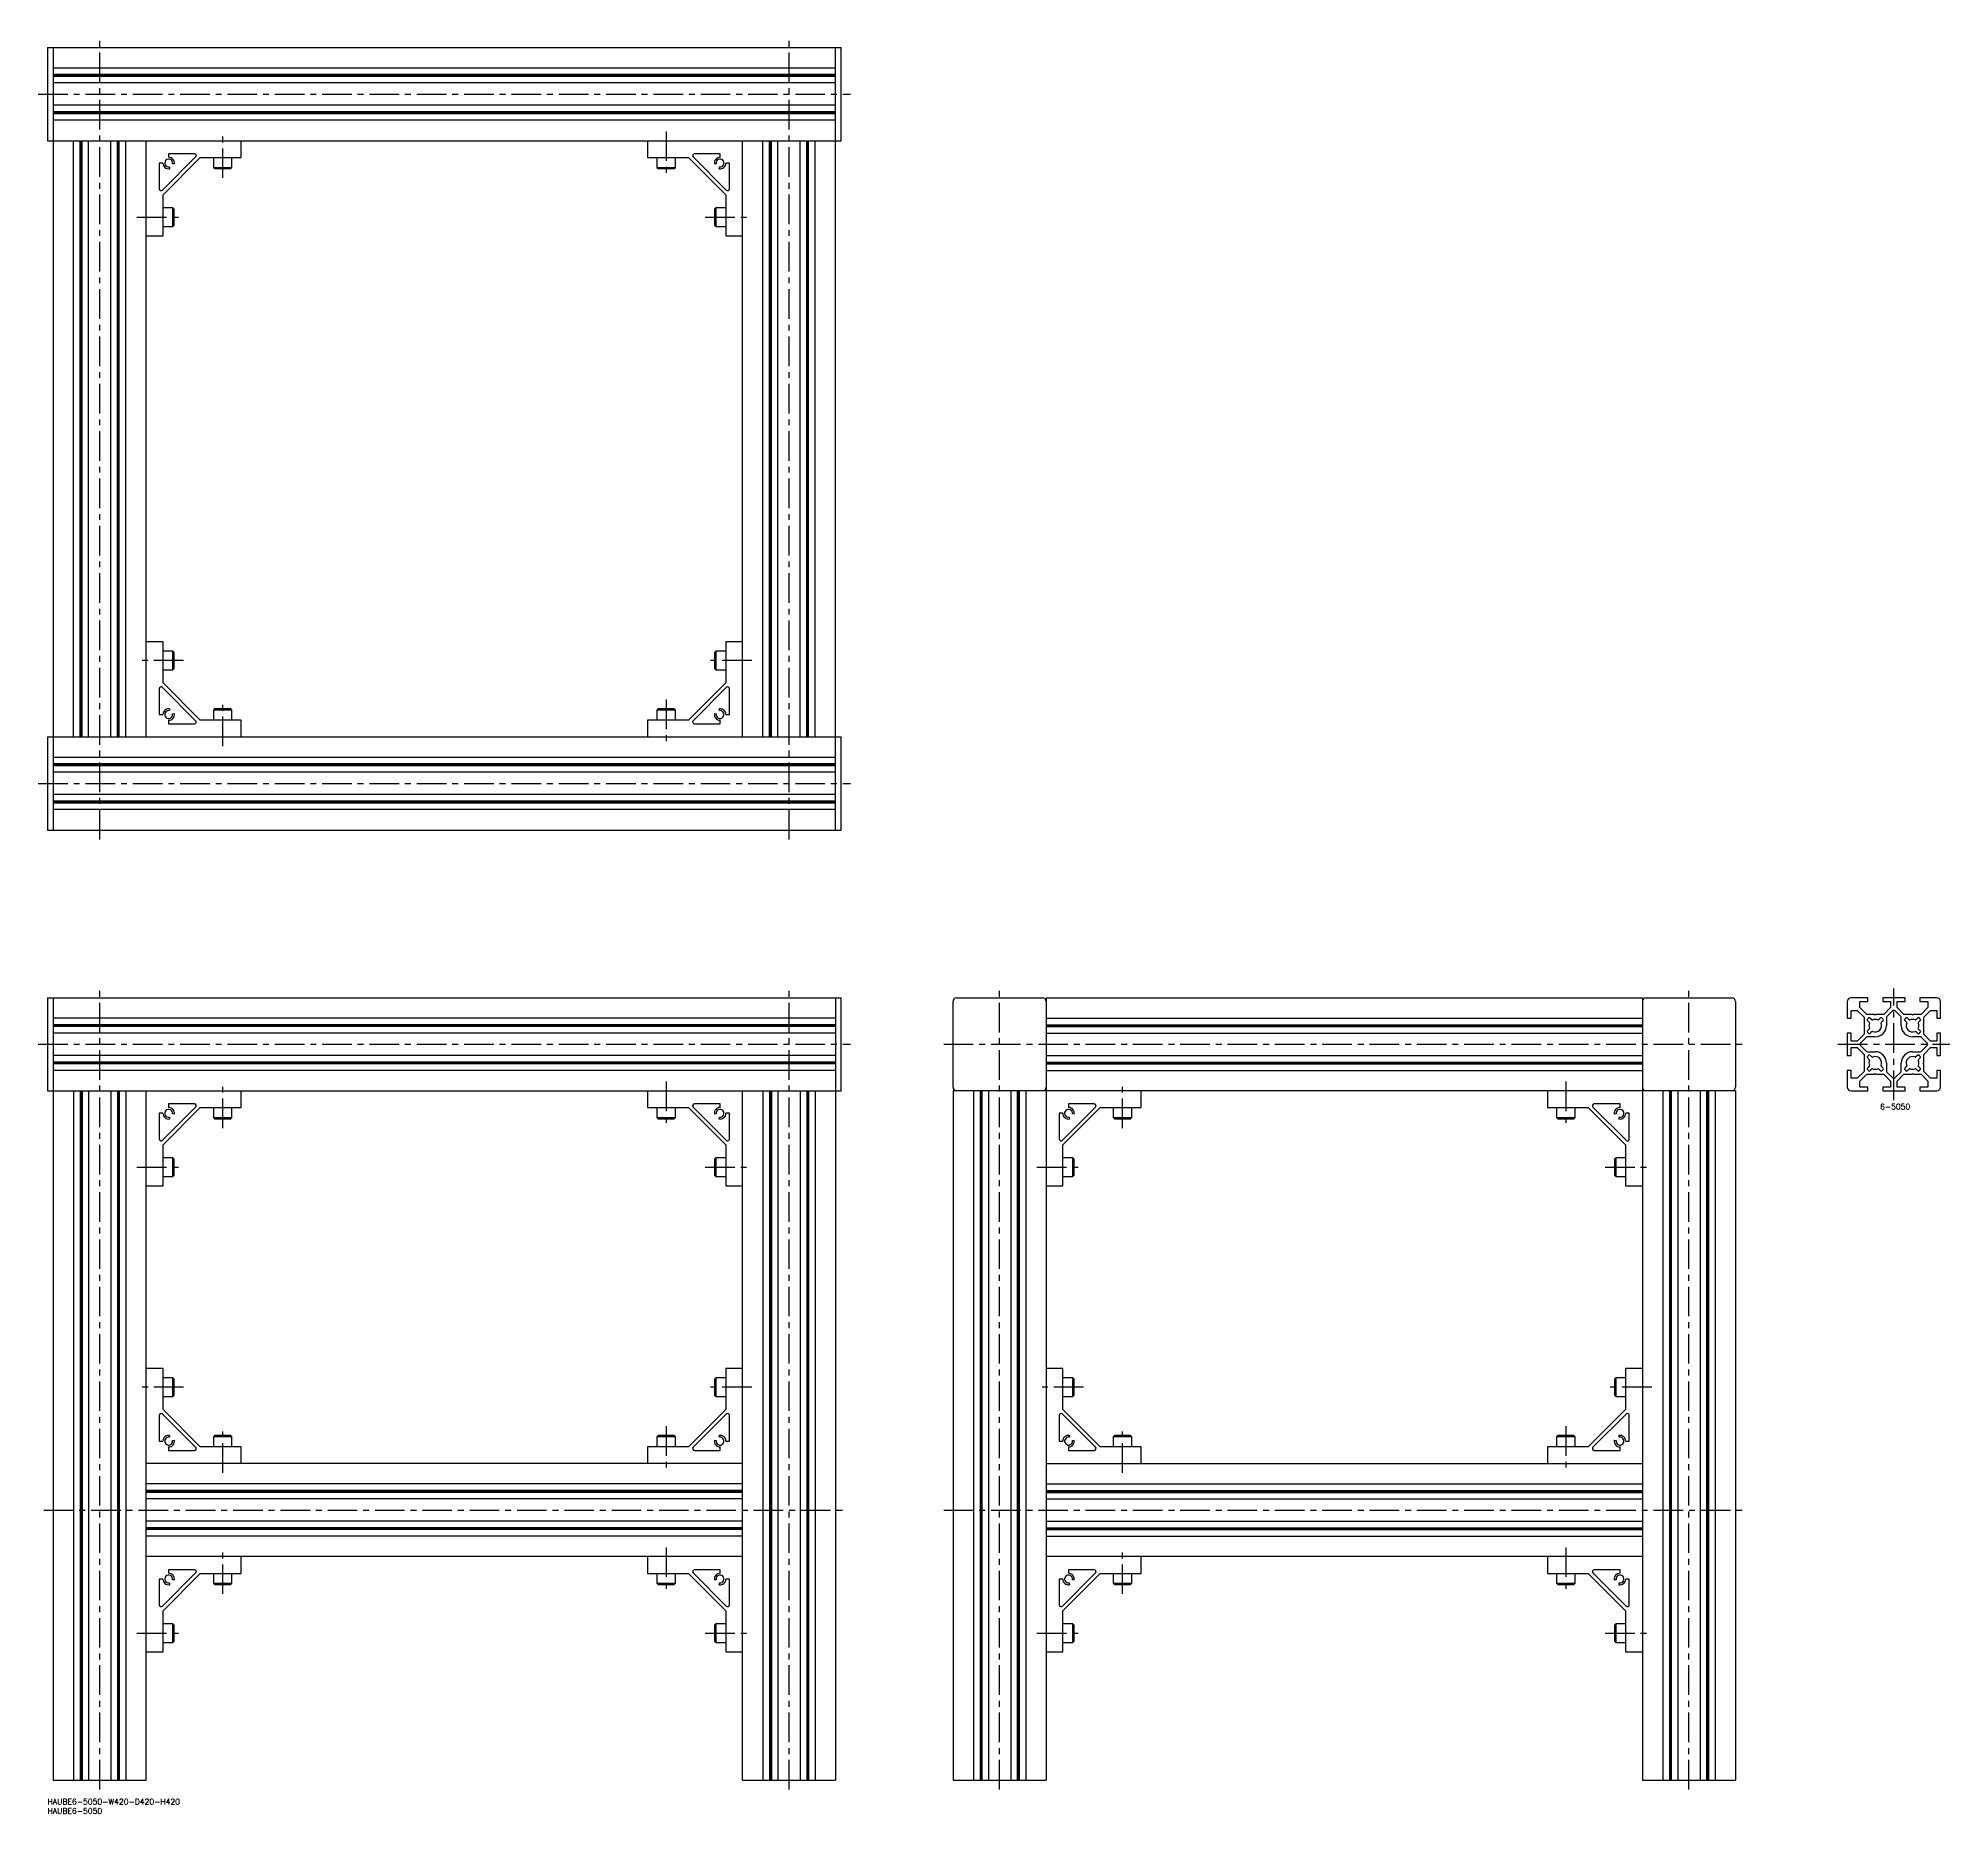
# Model space of a CAD drawing. Extents: x -5 to 1021, y -8 to 945.
import ezdxf

# ---------------------------------------------------------------- set-up
doc = ezdxf.new("R2010")
doc.units = 0
doc.header["$LTSCALE"] = 0.5
doc.linetypes.add('CENTER', pattern=[50.8, 31.75, -6.35, 6.35, -6.35])
for name, color, linetype in [('MSM_CENTER', 1, 'CENTER'), ('MSM_CONTINUOUS', 7, 'CONTINUOUS'), ('MSM_PART_NUMBER', 7, 'CONTINUOUS')]:
    doc.layers.add(name, color=color, linetype=linetype)
doc.styles.get("Standard").update_dxf_attribs({"font": 'txt.shx', "height": 3, "bigfont": 'bigfont.shx'})

# ---------------------------------------------------------------- blocks, each defined once
blk = doc.blocks.new('*U8')
at = {"layer": 'MSM_PART_NUMBER'}
blk.add_text('HAUBE6-5050-W420-D420-H420', height=3, dxfattribs=at).set_placement((0, -3))
blk = doc.blocks.new('*U9')
at = {"layer": 'MSM_PART_NUMBER'}
blk.add_text('HAUBE6-5050', height=3, dxfattribs=at).set_placement((0, -8))
blk = doc.blocks.new('*U10')
at = {"layer": 'MSM_PART_NUMBER'}
blk.add_text('6-5050', height=3, dxfattribs=at).set_placement((983.6, 370))

msp = doc.modelspace()

# ---------------------------------------------------------------- linework, layer by layer
at = {"layer": 'MSM_CENTER'}
for p, q in [((28, 515), (28, 945)), ((398, 515), (398, 945)), ((-5, 915), (431, 915)), ((94, 870), (94, 895)), ((332, 895), (332, 870)), ((48, 849), (73, 849)), ((353, 849), (378, 849)), ((73, 611), (48, 611)), ((378, 611), (353, 611)), ((94, 565), (94, 590)), ((332, 590), (332, 565)), ((-5, 545), (431, 545)), ((28, 5), (28, 435)), ((398, 5), (398, 435)), ((511, 5), (511, 435)), ((881, 5), (881, 435)), ((991, 375), (991, 435)), ((-5, 405), (431, 405)), ((481, 405), (911, 405)), ((961, 405), (1021, 405)), ((94, 360), (94, 385)), ((332, 385), (332, 360)), ((577, 360), (577, 385)), ((815, 385), (815, 360)), ((48, 339), (73, 339)), ((353, 339), (378, 339)), ((531, 339), (556, 339)), ((836, 339), (861, 339)), ((73, 221), (48, 221)), ((378, 221), (353, 221)), ((556, 221), (531, 221)), ((861, 221), (836, 221)), ((94, 175), (94, 200)), ((332, 200), (332, 175)), ((577, 175), (577, 200)), ((815, 200), (815, 175)), ((-2, 155), (428, 155)), ((481, 155), (911, 155)), ((94, 110), (94, 135)), ((332, 135), (332, 110)), ((577, 110), (577, 135)), ((815, 135), (815, 110)), ((48, 89), (73, 89)), ((353, 89), (378, 89)), ((531, 89), (556, 89)), ((836, 89), (861, 89))]:
    msp.add_line(p, q, dxfattribs=at)
at = {"layer": 'MSM_CONTINUOUS'}
for p, q in [((0, 940), (0, 890)), ((0, 940), (426, 940)), ((3, 940), (3, 520)), ((423, 520), (423, 940)), ((426, 890), (426, 940)), ((423, 929), (3, 929)), ((423, 925.5), (3, 925.5)), ((423, 925), (3, 925)), ((423, 924.5), (3, 924.5)), ((423, 921), (3, 921)), ((423, 909), (3, 909)), ((423, 905.5), (3, 905.5)), ((423, 905), (3, 905)), ((423, 904.5), (3, 904.5)), ((423, 901), (3, 901)), ((0, 890), (426, 890)), ((14, 570), (14, 890)), ((17.5, 570), (17.5, 890)), ((18, 570), (18, 890)), ((18.5, 570), (18.5, 890)), ((22, 570), (22, 890)), ((34, 570), (34, 890)), ((37.5, 570), (37.5, 890)), ((38, 570), (38, 890)), ((38.5, 570), (38.5, 890)), ((42, 570), (42, 890)), ((53, 570), (53, 890)), ((65, 883), (65, 881.1)), ((78.8, 883), (65, 883)), ((104, 881), (104, 890)), ((322, 890), (322, 881)), ((361, 883), (347.2, 883)), ((361, 881.1), (361, 883)), ((373, 570), (373, 890)), ((384, 570), (384, 890)), ((387.5, 570), (387.5, 890)), ((388, 570), (388, 890)), ((388.5, 570), (388.5, 890)), ((392, 570), (392, 890)), ((404, 570), (404, 890)), ((407.5, 570), (407.5, 890)), ((408, 570), (408, 890)), ((408.5, 570), (408.5, 890)), ((412, 570), (412, 890)), ((60, 878), (60, 864.2)), ((61.9, 878), (60, 878)), ((61.7, 863.5), (79.5, 881.3)), ((62, 861), (82, 881)), ((65.4, 875.9), (65.5, 874.9)), ((68.1, 877.5), (67.1, 877.6)), ((82, 881), (104, 881)), ((89, 881), (89, 875.7)), ((89, 875.7), (89.7, 875)), ((89, 875.7), (99, 875.7)), ((89.7, 875), (98.3, 875)), ((98.3, 875), (99, 875.7)), ((99, 875.7), (99, 881)), ((322, 881), (344, 881)), ((327, 881), (327, 875.7)), ((327, 875.7), (327.7, 875)), ((327, 875.7), (337, 875.7)), ((327.7, 875), (336.3, 875)), ((336.3, 875), (337, 875.7)), ((337, 875.7), (337, 881)), ((344, 881), (364, 861)), ((346.5, 881.3), (364.3, 863.5)), ((358.9, 877.6), (357.9, 877.5)), ((360.5, 874.9), (360.6, 875.9)), ((366, 878), (364.1, 878)), ((366, 864.2), (366, 878)), ((62, 839), (62, 861)), ((67.3, 854), (62, 854)), ((68, 853.3), (67.3, 854)), ((67.3, 844), (67.3, 854)), ((68, 844.7), (68, 853.3)), ((358.7, 854), (358, 853.3)), ((358, 853.3), (358, 844.7)), ((364, 854), (358.7, 854)), ((358.7, 854), (358.7, 844)), ((364, 861), (364, 839)), ((62, 844), (67.3, 844)), ((67.3, 844), (68, 844.7)), ((358, 844.7), (358.7, 844)), ((358.7, 844), (364, 844)), ((53, 839), (62, 839)), ((364, 839), (373, 839)), ((62, 621), (53, 621)), ((62, 599), (62, 621)), ((67.3, 616), (62, 616)), ((68, 615.3), (67.3, 616)), ((67.3, 606), (67.3, 616)), ((358.7, 616), (358, 615.3)), ((364, 616), (358.7, 616)), ((358.7, 616), (358.7, 606)), ((373, 621), (364, 621)), ((364, 621), (364, 599)), ((62, 606), (67.3, 606)), ((67.3, 606), (68, 606.7)), ((68, 606.7), (68, 615.3)), ((358, 615.3), (358, 606.7)), ((358, 606.7), (358.7, 606)), ((358.7, 606), (364, 606)), ((60, 595.8), (60, 582)), ((79.5, 578.7), (61.7, 596.5)), ((82, 579), (62, 599)), ((364, 599), (344, 579)), ((364.3, 596.5), (346.5, 578.7)), ((366, 582), (366, 595.8)), ((65.5, 585.1), (65.4, 584.1)), ((89.7, 585), (89, 584.3)), ((98.3, 585), (89.7, 585)), ((99, 584.3), (98.3, 585)), ((327.7, 585), (327, 584.3)), ((336.3, 585), (327.7, 585)), ((337, 584.3), (336.3, 585)), ((360.6, 584.1), (360.5, 585.1)), ((60, 582), (61.9, 582)), ((65, 578.9), (65, 577)), ((65, 577), (78.8, 577)), ((67.1, 582.4), (68.1, 582.5)), ((104, 579), (82, 579)), ((89, 584.3), (89, 579)), ((99, 584.3), (89, 584.3)), ((99, 579), (99, 584.3)), ((104, 570), (104, 579)), ((344, 579), (322, 579)), ((322, 579), (322, 570)), ((327, 584.3), (327, 579)), ((337, 584.3), (327, 584.3)), ((337, 579), (337, 584.3)), ((347.2, 577), (361, 577)), ((357.9, 582.5), (358.9, 582.4)), ((361, 577), (361, 578.9)), ((364.1, 582), (366, 582)), ((0, 570), (426, 570)), ((0, 570), (0, 520)), ((426, 520), (426, 570)), ((423, 559), (3, 559)), ((423, 555.5), (3, 555.5)), ((423, 555), (3, 555)), ((423, 554.5), (3, 554.5)), ((423, 551), (3, 551)), ((423, 539), (3, 539)), ((423, 535.5), (3, 535.5)), ((423, 535), (3, 535)), ((423, 534.5), (3, 534.5)), ((423, 531), (3, 531)), ((0, 520), (426, 520)), ((0, 430), (426, 430)), ((0, 430), (0, 380)), ((3, 430), (3, 10)), ((423, 430), (423, 10)), ((426, 380), (426, 430)), ((486, 382), (486, 428)), ((488, 430), (534, 430)), ((536, 430), (536, 10)), ((536, 430), (856, 430)), ((856, 430), (856, 10)), ((858, 430), (904, 430)), ((906, 428), (906, 382)), ((966, 428), (966, 419)), ((977, 430), (968, 430)), ((968, 419), (968, 423.2)), ((968, 423.2), (971.3, 423.2)), ((971.3, 423.2), (975, 419.6)), ((972.8, 424.7), (972.8, 428)), ((972.8, 428), (977, 428)), ((976.4, 421), (972.8, 424.7)), ((980.5, 421), (976.4, 421)), ((977, 428), (977, 430)), ((981, 420.7), (980.5, 421)), ((981.5, 421), (981, 420.7)), ((985.6, 421), (981.5, 421)), ((997, 430), (985, 430)), ((985, 430), (985, 428)), ((985, 428), (989.2, 428)), ((989.2, 424.7), (985.6, 421)), ((990.3, 422.9), (987.3, 419.9)), ((989.2, 428), (989.2, 424.7)), ((994.7, 419.9), (991.7, 422.9)), ((992.8, 424.7), (992.8, 428)), ((992.8, 428), (997, 428)), ((996.4, 421), (992.8, 424.7)), ((1000.5, 421), (996.4, 421)), ((997, 428), (997, 430)), ((1001, 420.7), (1000.5, 421)), ((1001.5, 421), (1001, 420.7)), ((1005.6, 421), (1001.5, 421)), ((1014, 430), (1005, 430)), ((1005, 430), (1005, 428)), ((1005, 428), (1009.2, 428)), ((1009.2, 424.7), (1005.6, 421)), ((1007, 419.6), (1010.7, 423.2)), ((1009.2, 428), (1009.2, 424.7)), ((1010.7, 423.2), (1014, 423.2)), ((1014, 423.2), (1014, 419)), ((1016, 419), (1016, 428)), ((423, 419), (3, 419)), ((423, 415.5), (3, 415.5)), ((423, 415), (3, 415)), ((423, 414.5), (3, 414.5)), ((423, 411), (3, 411)), ((536, 419), (856, 419)), ((536, 415.5), (856, 415.5)), ((536, 415), (856, 415)), ((536, 414.5), (856, 414.5)), ((536, 411), (856, 411)), ((966, 419), (968, 419)), ((968, 411), (966, 411)), ((966, 411), (966, 399)), ((968, 406.7), (968, 411)), ((975, 410.4), (971.3, 406.7)), ((975, 419.6), (975, 415.5)), ((975, 415.5), (975.3, 415)), ((975.3, 415), (975, 414.5)), ((975, 414.5), (975, 410.4)), ((977.5, 419.2), (976.8, 418.5)), ((976.8, 417.8), (977.8, 416.8)), ((977.8, 413.2), (976.8, 412.2)), ((976.8, 411.5), (977.5, 410.8)), ((979.2, 418.2), (978.2, 419.2)), ((978.2, 410.8), (979.2, 411.8)), ((983.8, 419.2), (982.8, 418.2)), ((984.2, 416.8), (985.2, 417.8)), ((985.2, 418.5), (984.5, 419.2)), ((987, 419.2), (987, 415)), ((995, 415), (995, 419.2)), ((997.5, 419.2), (996.8, 418.5)), ((996.8, 417.8), (997.8, 416.8)), ((999.2, 418.2), (998.2, 419.2)), ((1003.8, 419.2), (1002.8, 418.2)), ((1002.8, 411.8), (1003.8, 410.8)), ((1004.2, 416.8), (1005.2, 417.8)), ((1005.2, 412.2), (1004.2, 413.2)), ((1005.2, 418.5), (1004.5, 419.2)), ((1004.5, 410.8), (1005.2, 411.5)), ((1006.7, 415), (1007, 415.5)), ((1007, 414.5), (1006.7, 415)), ((1007, 415.5), (1007, 419.6)), ((1007, 410.4), (1007, 414.5)), ((1010.7, 406.7), (1007, 410.4)), ((1014, 419), (1016, 419)), ((1016, 411), (1014, 411)), ((1014, 411), (1014, 406.7)), ((1016, 399), (1016, 411)), ((971.3, 406.7), (968, 406.7)), ((968, 399), (968, 403.2)), ((968, 403.2), (971.3, 403.2)), ((971.3, 403.2), (975, 399.6)), ((976.1, 408.7), (973.1, 405.7)), ((973.1, 404.3), (976.1, 401.3)), ((981, 409), (976.8, 409)), ((976.8, 401), (981, 401)), ((1005.2, 409), (1001, 409)), ((1001, 401), (1005.2, 401)), ((1008.9, 405.7), (1005.9, 408.7)), ((1005.9, 401.3), (1008.9, 404.3)), ((1007, 399.6), (1010.7, 403.2)), ((1014, 406.7), (1010.7, 406.7)), ((1010.7, 403.2), (1014, 403.2)), ((1014, 403.2), (1014, 399)), ((423, 399), (3, 399)), ((423, 395.5), (3, 395.5)), ((423, 395), (3, 395)), ((423, 394.5), (3, 394.5)), ((423, 391), (3, 391)), ((536, 399), (856, 399)), ((536, 395.5), (856, 395.5)), ((536, 395), (856, 395)), ((536, 394.5), (856, 394.5)), ((536, 391), (856, 391)), ((966, 399), (968, 399)), ((968, 391), (966, 391)), ((966, 391), (966, 382)), ((968, 386.8), (968, 391)), ((975, 390.4), (971.3, 386.8)), ((975, 399.6), (975, 395.5)), ((975, 395.5), (975.3, 395)), ((975.3, 395), (975, 394.5)), ((975, 394.5), (975, 390.4)), ((977.5, 399.2), (976.8, 398.5)), ((976.8, 397.8), (977.8, 396.8)), ((977.8, 393.2), (976.8, 392.2)), ((976.8, 391.5), (977.5, 390.8)), ((979.2, 398.2), (978.2, 399.2)), ((978.2, 390.8), (979.2, 391.8)), ((982.8, 391.8), (983.8, 390.8)), ((985.2, 392.2), (984.2, 393.2)), ((984.5, 390.8), (985.2, 391.5)), ((987, 395), (987, 390.8)), ((987.3, 390.1), (990.3, 387.1)), ((991.7, 387.1), (994.7, 390.1)), ((995, 390.8), (995, 395)), ((997.8, 393.2), (996.8, 392.2)), ((996.8, 391.5), (997.5, 390.8)), ((998.2, 390.8), (999.2, 391.8)), ((1003.8, 399.2), (1002.8, 398.2)), ((1002.8, 391.8), (1003.8, 390.8)), ((1004.2, 396.8), (1005.2, 397.8)), ((1005.2, 392.2), (1004.2, 393.2)), ((1005.2, 398.5), (1004.5, 399.2)), ((1004.5, 390.8), (1005.2, 391.5)), ((1006.7, 395), (1007, 395.5)), ((1007, 394.5), (1006.7, 395)), ((1007, 395.5), (1007, 399.6)), ((1007, 390.4), (1007, 394.5)), ((1010.7, 386.8), (1007, 390.4)), ((1014, 399), (1016, 399)), ((1014, 391), (1014, 386.8)), ((1016, 391), (1014, 391)), ((1016, 382), (1016, 391)), ((0, 380), (426, 380)), ((14, 380), (14, 10)), ((17.5, 380), (17.5, 10)), ((18, 380), (18, 10)), ((18.5, 380), (18.5, 10)), ((22, 380), (22, 10)), ((34, 380), (34, 10)), ((37.5, 380), (37.5, 10)), ((38, 380), (38, 10)), ((38.5, 380), (38.5, 10)), ((42, 380), (42, 10)), ((53, 10), (53, 380)), ((104, 371), (104, 380)), ((322, 380), (322, 371)), ((373, 10), (373, 380)), ((384, 380), (384, 10)), ((387.5, 380), (387.5, 10)), ((388, 380), (388, 10)), ((388.5, 380), (388.5, 10)), ((392, 380), (392, 10)), ((404, 380), (404, 10)), ((407.5, 380), (407.5, 10)), ((408, 380), (408, 10)), ((408.5, 380), (408.5, 10)), ((412, 380), (412, 10)), ((906, 380), (486, 380)), ((486, 380), (486, 10)), ((497, 380), (497, 10)), ((500.5, 380), (500.5, 10)), ((501, 380), (501, 10)), ((501.5, 380), (501.5, 10)), ((505, 380), (505, 10)), ((517, 380), (517, 10)), ((520.5, 380), (520.5, 10)), ((521, 380), (521, 10)), ((521.5, 380), (521.5, 10)), ((525, 380), (525, 10)), ((587, 371), (587, 380)), ((805, 380), (805, 371)), ((867, 380), (867, 10)), ((870.5, 380), (870.5, 10)), ((871, 380), (871, 10)), ((871.5, 380), (871.5, 10)), ((875, 380), (875, 10)), ((887, 380), (887, 10)), ((890.5, 380), (890.5, 10)), ((891, 380), (891, 10)), ((891.5, 380), (891.5, 10)), ((895, 380), (895, 10)), ((906, 380), (906, 10)), ((971.3, 386.8), (968, 386.8)), ((968, 380), (977, 380)), ((972.8, 385.3), (976.4, 389)), ((972.8, 382), (972.8, 385.3)), ((977, 382), (972.8, 382)), ((976.4, 389), (980.5, 389)), ((977, 380), (977, 382)), ((980.5, 389), (981, 389.3)), ((981, 389.3), (981.5, 389)), ((981.5, 389), (985.6, 389)), ((989.2, 382), (985, 382)), ((985, 382), (985, 380)), ((985, 380), (997, 380)), ((985.6, 389), (989.2, 385.3)), ((989.2, 385.3), (989.2, 382)), ((992.8, 385.3), (996.4, 389)), ((992.8, 382), (992.8, 385.3)), ((997, 382), (992.8, 382)), ((996.4, 389), (1000.5, 389)), ((997, 380), (997, 382)), ((1000.5, 389), (1001, 389.3)), ((1001, 389.3), (1001.5, 389)), ((1001.5, 389), (1005.6, 389)), ((1009.2, 382), (1005, 382)), ((1005, 382), (1005, 380)), ((1005, 380), (1014, 380)), ((1005.6, 389), (1009.2, 385.3)), ((1009.2, 385.3), (1009.2, 382)), ((1014, 386.8), (1010.7, 386.8)), ((61.7, 353.5), (79.5, 371.3)), ((62, 351), (82, 371)), ((65, 373), (65, 371.1)), ((78.8, 373), (65, 373)), ((82, 371), (104, 371)), ((89, 371), (89, 365.7)), ((99, 365.7), (99, 371)), ((322, 371), (344, 371)), ((327, 371), (327, 365.7)), ((337, 365.7), (337, 371)), ((344, 371), (364, 351)), ((346.5, 371.3), (364.3, 353.5)), ((361, 373), (347.2, 373)), ((361, 371.1), (361, 373)), ((544.7, 353.5), (562.5, 371.3)), ((545, 351), (565, 371)), ((548, 373), (548, 371.1)), ((561.8, 373), (548, 373)), ((565, 371), (587, 371)), ((572, 371), (572, 365.7)), ((582, 365.7), (582, 371)), ((805, 371), (827, 371)), ((810, 371), (810, 365.7)), ((820, 365.7), (820, 371)), ((827, 371), (847, 351)), ((829.5, 371.3), (847.3, 353.5)), ((844, 373), (830.2, 373)), ((844, 371.1), (844, 373)), ((60, 368), (60, 354.2)), ((61.9, 368), (60, 368)), ((65.4, 365.9), (65.5, 364.9)), ((68.1, 367.5), (67.1, 367.6)), ((89, 365.7), (89.7, 365)), ((89, 365.7), (99, 365.7)), ((89.7, 365), (98.3, 365)), ((98.3, 365), (99, 365.7)), ((327, 365.7), (327.7, 365)), ((327, 365.7), (337, 365.7)), ((327.7, 365), (336.3, 365)), ((336.3, 365), (337, 365.7)), ((358.9, 367.6), (357.9, 367.5)), ((360.5, 364.9), (360.6, 365.9)), ((366, 368), (364.1, 368)), ((366, 354.2), (366, 368)), ((543, 368), (543, 354.2)), ((544.9, 368), (543, 368)), ((548.4, 365.9), (548.5, 364.9)), ((551.1, 367.5), (550.1, 367.6)), ((572, 365.7), (572.7, 365)), ((572, 365.7), (582, 365.7)), ((572.7, 365), (581.3, 365)), ((581.3, 365), (582, 365.7)), ((810, 365.7), (810.7, 365)), ((810, 365.7), (820, 365.7)), ((810.7, 365), (819.3, 365)), ((819.3, 365), (820, 365.7)), ((841.9, 367.6), (840.9, 367.5)), ((843.5, 364.9), (843.6, 365.9)), ((849, 368), (847.1, 368)), ((849, 354.2), (849, 368)), ((62, 329), (62, 351)), ((364, 351), (364, 329)), ((545, 329), (545, 351)), ((847, 351), (847, 329)), ((67.3, 344), (62, 344)), ((68, 343.3), (67.3, 344)), ((67.3, 334), (67.3, 344)), ((68, 334.7), (68, 343.3)), ((358.7, 344), (358, 343.3)), ((358, 343.3), (358, 334.7)), ((364, 344), (358.7, 344)), ((358.7, 344), (358.7, 334)), ((550.3, 344), (545, 344)), ((551, 343.3), (550.3, 344)), ((550.3, 334), (550.3, 344)), ((551, 334.7), (551, 343.3)), ((841.7, 344), (841, 343.3)), ((841, 343.3), (841, 334.7)), ((847, 344), (841.7, 344)), ((841.7, 344), (841.7, 334)), ((53, 329), (62, 329)), ((62, 334), (67.3, 334)), ((67.3, 334), (68, 334.7)), ((358, 334.7), (358.7, 334)), ((358.7, 334), (364, 334)), ((364, 329), (373, 329)), ((536, 329), (545, 329)), ((545, 334), (550.3, 334)), ((550.3, 334), (551, 334.7)), ((841, 334.7), (841.7, 334)), ((841.7, 334), (847, 334)), ((847, 329), (856, 329)), ((62, 231), (53, 231)), ((62, 209), (62, 231)), ((67.3, 226), (62, 226)), ((68, 225.3), (67.3, 226)), ((67.3, 216), (67.3, 226)), ((358.7, 226), (358, 225.3)), ((364, 226), (358.7, 226)), ((358.7, 226), (358.7, 216)), ((373, 231), (364, 231)), ((364, 231), (364, 209)), ((545, 231), (536, 231)), ((545, 209), (545, 231)), ((550.3, 226), (545, 226)), ((551, 225.3), (550.3, 226)), ((550.3, 216), (550.3, 226)), ((841.7, 226), (841, 225.3)), ((847, 226), (841.7, 226)), ((841.7, 226), (841.7, 216)), ((856, 231), (847, 231)), ((847, 231), (847, 209)), ((62, 216), (67.3, 216)), ((67.3, 216), (68, 216.7)), ((68, 216.7), (68, 225.3)), ((358, 225.3), (358, 216.7)), ((358, 216.7), (358.7, 216)), ((358.7, 216), (364, 216)), ((545, 216), (550.3, 216)), ((550.3, 216), (551, 216.7)), ((551, 216.7), (551, 225.3)), ((841, 225.3), (841, 216.7)), ((841, 216.7), (841.7, 216)), ((841.7, 216), (847, 216)), ((60, 205.8), (60, 192)), ((79.5, 188.7), (61.7, 206.5)), ((82, 189), (62, 209)), ((364, 209), (344, 189)), ((364.3, 206.5), (346.5, 188.7)), ((366, 192), (366, 205.8)), ((543, 205.8), (543, 192)), ((562.5, 188.7), (544.7, 206.5)), ((565, 189), (545, 209)), ((847, 209), (827, 189)), ((847.3, 206.5), (829.5, 188.7)), ((849, 192), (849, 205.8)), ((65.5, 195.1), (65.4, 194.1)), ((89.7, 195), (89, 194.3)), ((98.3, 195), (89.7, 195)), ((99, 194.3), (98.3, 195)), ((327.7, 195), (327, 194.3)), ((336.3, 195), (327.7, 195)), ((337, 194.3), (336.3, 195)), ((360.6, 194.1), (360.5, 195.1)), ((548.5, 195.1), (548.4, 194.1)), ((572.7, 195), (572, 194.3)), ((581.3, 195), (572.7, 195)), ((582, 194.3), (581.3, 195)), ((810.7, 195), (810, 194.3)), ((819.3, 195), (810.7, 195)), ((820, 194.3), (819.3, 195)), ((843.6, 194.1), (843.5, 195.1)), ((60, 192), (61.9, 192)), ((65, 188.9), (65, 187)), ((65, 187), (78.8, 187)), ((67.1, 192.4), (68.1, 192.5)), ((104, 189), (82, 189)), ((89, 194.3), (89, 189)), ((99, 194.3), (89, 194.3)), ((99, 189), (99, 194.3)), ((104, 180), (104, 189)), ((344, 189), (322, 189)), ((322, 189), (322, 180)), ((327, 194.3), (327, 189)), ((337, 194.3), (327, 194.3)), ((337, 189), (337, 194.3)), ((347.2, 187), (361, 187)), ((357.9, 192.5), (358.9, 192.4)), ((361, 187), (361, 188.9)), ((364.1, 192), (366, 192)), ((543, 192), (544.9, 192)), ((548, 188.9), (548, 187)), ((548, 187), (561.8, 187)), ((550.1, 192.4), (551.1, 192.5)), ((587, 189), (565, 189)), ((572, 194.3), (572, 189)), ((582, 194.3), (572, 194.3)), ((582, 189), (582, 194.3)), ((587, 180), (587, 189)), ((827, 189), (805, 189)), ((805, 189), (805, 180)), ((810, 194.3), (810, 189)), ((820, 194.3), (810, 194.3)), ((820, 189), (820, 194.3)), ((830.2, 187), (844, 187)), ((840.9, 192.5), (841.9, 192.4)), ((844, 187), (844, 188.9)), ((847.1, 192), (849, 192)), ((373, 180), (53, 180)), ((536, 180), (856, 180)), ((373, 169), (53, 169)), ((373, 165.5), (53, 165.5)), ((373, 165), (53, 165)), ((373, 164.5), (53, 164.5)), ((536, 169), (856, 169)), ((536, 165.5), (856, 165.5)), ((536, 165), (856, 165)), ((536, 164.5), (856, 164.5)), ((373, 161), (53, 161)), ((536, 161), (856, 161)), ((373, 149), (53, 149)), ((373, 145.5), (53, 145.5)), ((373, 145), (53, 145)), ((373, 144.5), (53, 144.5)), ((536, 149), (856, 149)), ((536, 145.5), (856, 145.5)), ((536, 145), (856, 145)), ((536, 144.5), (856, 144.5)), ((373, 141), (53, 141)), ((536, 141), (856, 141)), ((373, 130), (53, 130)), ((104, 121), (104, 130)), ((322, 130), (322, 121)), ((856, 130), (536, 130)), ((587, 121), (587, 130)), ((805, 130), (805, 121)), ((60, 118), (60, 104.2)), ((61.9, 118), (60, 118)), ((61.7, 103.5), (79.5, 121.3)), ((62, 101), (82, 121)), ((65, 123), (65, 121.1)), ((78.8, 123), (65, 123)), ((65.4, 115.9), (65.5, 114.9)), ((68.1, 117.5), (67.1, 117.6)), ((82, 121), (104, 121)), ((89, 121), (89, 115.7)), ((89, 115.7), (89.7, 115)), ((89, 115.7), (99, 115.7)), ((89.7, 115), (98.3, 115)), ((98.3, 115), (99, 115.7)), ((99, 115.7), (99, 121)), ((322, 121), (344, 121)), ((327, 121), (327, 115.7)), ((327, 115.7), (327.7, 115)), ((327, 115.7), (337, 115.7)), ((327.7, 115), (336.3, 115)), ((336.3, 115), (337, 115.7)), ((337, 115.7), (337, 121)), ((344, 121), (364, 101)), ((346.5, 121.3), (364.3, 103.5)), ((361, 123), (347.2, 123)), ((358.9, 117.6), (357.9, 117.5)), ((360.5, 114.9), (360.6, 115.9)), ((361, 121.1), (361, 123)), ((366, 118), (364.1, 118)), ((366, 104.2), (366, 118)), ((543, 118), (543, 104.2)), ((544.9, 118), (543, 118)), ((544.7, 103.5), (562.5, 121.3)), ((545, 101), (565, 121)), ((548, 123), (548, 121.1)), ((561.8, 123), (548, 123)), ((548.4, 115.9), (548.5, 114.9)), ((551.1, 117.5), (550.1, 117.6)), ((565, 121), (587, 121)), ((572, 121), (572, 115.7)), ((572, 115.7), (572.7, 115)), ((572, 115.7), (582, 115.7)), ((572.7, 115), (581.3, 115)), ((581.3, 115), (582, 115.7)), ((582, 115.7), (582, 121)), ((805, 121), (827, 121)), ((810, 121), (810, 115.7)), ((810, 115.7), (810.7, 115)), ((810, 115.7), (820, 115.7)), ((810.7, 115), (819.3, 115)), ((819.3, 115), (820, 115.7)), ((820, 115.7), (820, 121)), ((827, 121), (847, 101)), ((829.5, 121.3), (847.3, 103.5)), ((844, 123), (830.2, 123)), ((841.9, 117.6), (840.9, 117.5)), ((843.5, 114.9), (843.6, 115.9)), ((844, 121.1), (844, 123)), ((849, 118), (847.1, 118)), ((849, 104.2), (849, 118)), ((62, 79), (62, 101)), ((67.3, 94), (62, 94)), ((68, 93.3), (67.3, 94)), ((67.3, 84), (67.3, 94)), ((68, 84.7), (68, 93.3)), ((358.7, 94), (358, 93.3)), ((358, 93.3), (358, 84.7)), ((364, 94), (358.7, 94)), ((358.7, 94), (358.7, 84)), ((364, 101), (364, 79)), ((545, 79), (545, 101)), ((550.3, 94), (545, 94)), ((551, 93.3), (550.3, 94)), ((550.3, 84), (550.3, 94)), ((551, 84.7), (551, 93.3)), ((841.7, 94), (841, 93.3)), ((841, 93.3), (841, 84.7)), ((847, 94), (841.7, 94)), ((841.7, 94), (841.7, 84)), ((847, 101), (847, 79)), ((62, 84), (67.3, 84)), ((67.3, 84), (68, 84.7)), ((358, 84.7), (358.7, 84)), ((358.7, 84), (364, 84)), ((545, 84), (550.3, 84)), ((550.3, 84), (551, 84.7)), ((841, 84.7), (841.7, 84)), ((841.7, 84), (847, 84)), ((53, 79), (62, 79)), ((364, 79), (373, 79)), ((536, 79), (545, 79)), ((847, 79), (856, 79)), ((3, 10), (53, 10)), ((373, 10), (423, 10)), ((486, 10), (536, 10)), ((856, 10), (906, 10))]:
    msp.add_line(p, q, dxfattribs=at)
for centre, radius, start, end in [((78.8, 882), 1, 315, 90), ((347.2, 882), 1, 90, 225), ((65, 878), 3.1, 180, 280), ((65, 878), 2.1, 350, 280), ((65, 878), 3.1, 350, 90), ((361, 878), 3.1, 90, 190), ((361, 878), 2.1, 260, 190), ((361, 878), 3.1, 260, 0), ((61, 864.2), 1, 180, 315), ((365, 864.2), 1, 225, 0), ((61, 595.8), 1, 45, 180), ((365, 595.8), 1, 0, 135), ((65, 582), 3.1, 80, 180), ((361, 582), 3.1, 0, 100), ((65, 582), 2.1, 80, 10), ((65, 582), 3.1, 270, 10), ((78.8, 578), 1, 270, 45), ((347.2, 578), 1, 135, 270), ((361, 582), 3.1, 170, 270), ((361, 582), 2.1, 170, 100), ((488, 428), 2, 90, 180), ((534, 428), 2, 0, 90), ((858, 428), 2, 90, 180), ((904, 428), 2, 0, 90), ((968, 428), 2, 90, 180), ((991, 422.2), 1, 45, 135), ((1014, 428), 2, 0, 90), ((977.1, 418.2), 0.5, 135, 225), ((977.1, 411.8), 0.5, 135, 225), ((977.8, 418.9), 0.5, 45, 135), ((977.8, 411.1), 0.5, 225, 315), ((981, 415), 3.4, 156.6183, 203.3817), ((977.5, 416.5), 0.4, 336.6183, 45), ((977.5, 413.5), 0.4, 315, 23.3817), ((979.5, 418.5), 0.4, 225, 293.3817), ((979.5, 411.5), 0.4, 66.6183, 135), ((981, 415), 3.4, 66.6183, 113.3817), ((981, 415), 3.4, 246.6183, 23.3817), ((981, 415), 6, 270, 0), ((982.5, 418.5), 0.4, 246.6183, 315), ((984.2, 418.9), 0.5, 45, 135), ((984.5, 416.5), 0.4, 135, 203.3817), ((984.9, 418.2), 0.5, 315, 45), ((988, 419.2), 1, 135, 180), ((994, 419.2), 1, 0, 45), ((1001, 415), 6, 180, 270), ((997.1, 418.2), 0.5, 135, 225), ((997.8, 418.9), 0.5, 45, 135), ((1001, 415), 3.4, 156.6183, 293.3817), ((997.5, 416.5), 0.4, 336.6183, 45), ((999.5, 418.5), 0.4, 225, 293.3817), ((1001, 415), 3.4, 66.6183, 113.3817), ((1002.5, 418.5), 0.4, 246.6183, 315), ((1002.5, 411.5), 0.4, 45, 113.3817), ((1004.2, 418.9), 0.5, 45, 135), ((1004.2, 411.1), 0.5, 225, 315), ((1004.5, 416.5), 0.4, 135, 203.3817), ((1001, 415), 3.4, 336.6183, 23.3817), ((1004.5, 413.5), 0.4, 156.6183, 225), ((1004.9, 418.2), 0.5, 315, 45), ((1004.9, 411.8), 0.5, 315, 45), ((973.8, 405), 1, 135, 225), ((976.8, 408), 1, 90, 135), ((976.8, 402), 1, 225, 270), ((981, 395), 6, 0, 90), ((1001, 395), 6, 90, 180), ((1005.2, 408), 1, 45, 90), ((1005.2, 402), 1, 270, 315), ((1008.2, 405), 1, 315, 45), ((977.1, 398.2), 0.5, 135, 225), ((977.1, 391.8), 0.5, 135, 225), ((977.8, 398.9), 0.5, 45, 135), ((977.8, 391.1), 0.5, 225, 315), ((981, 395), 3.4, 156.6183, 203.3817), ((977.5, 396.5), 0.4, 336.6183, 45), ((977.5, 393.5), 0.4, 315, 23.3817), ((979.5, 398.5), 0.4, 225, 293.3817), ((979.5, 391.5), 0.4, 66.6183, 135), ((981, 395), 3.4, 336.6183, 113.3817), ((981, 395), 3.4, 246.6183, 293.3817), ((982.5, 391.5), 0.4, 45, 113.3817), ((984.2, 391.1), 0.5, 225, 315), ((984.5, 393.5), 0.4, 156.6183, 225), ((984.9, 391.8), 0.5, 315, 45), ((988, 390.8), 1, 180, 225), ((994, 390.8), 1, 315, 0), ((997.1, 391.8), 0.5, 135, 225), ((997.8, 391.1), 0.5, 225, 315), ((1001, 395), 3.4, 66.6183, 203.3817), ((997.5, 393.5), 0.4, 315, 23.3817), ((999.5, 391.5), 0.4, 66.6183, 135), ((1001, 395), 3.4, 246.6183, 293.3817), ((1002.5, 398.5), 0.4, 246.6183, 315), ((1002.5, 391.5), 0.4, 45, 113.3817), ((1004.2, 398.9), 0.5, 45, 135), ((1004.2, 391.1), 0.5, 225, 315), ((1004.5, 396.5), 0.4, 135, 203.3817), ((1001, 395), 3.4, 336.6183, 23.3817), ((1004.5, 393.5), 0.4, 156.6183, 225), ((1004.9, 398.2), 0.5, 315, 45), ((1004.9, 391.8), 0.5, 315, 45), ((488, 382), 2, 180, 270), ((534, 382), 2, 270, 0), ((858, 382), 2, 180, 270), ((904, 382), 2, 270, 0), ((968, 382), 2, 180, 270), ((991, 387.8), 1, 225, 315), ((1014, 382), 2, 270, 0), ((65, 368), 2.1, 350, 280), ((65, 368), 3.1, 350, 90), ((78.8, 372), 1, 315, 90), ((347.2, 372), 1, 90, 225), ((361, 368), 3.1, 90, 190), ((361, 368), 2.1, 260, 190), ((548, 368), 2.1, 350, 280), ((548, 368), 3.1, 350, 90), ((561.8, 372), 1, 315, 90), ((830.2, 372), 1, 90, 225), ((844, 368), 3.1, 90, 190), ((844, 368), 2.1, 260, 190), ((65, 368), 3.1, 180, 280), ((361, 368), 3.1, 260, 0), ((548, 368), 3.1, 180, 280), ((844, 368), 3.1, 260, 0), ((61, 354.2), 1, 180, 315), ((365, 354.2), 1, 225, 0), ((544, 354.2), 1, 180, 315), ((848, 354.2), 1, 225, 0), ((61, 205.8), 1, 45, 180), ((365, 205.8), 1, 0, 135), ((544, 205.8), 1, 45, 180), ((848, 205.8), 1, 0, 135), ((65, 192), 3.1, 80, 180), ((361, 192), 3.1, 0, 100), ((548, 192), 3.1, 80, 180), ((844, 192), 3.1, 0, 100), ((65, 192), 2.1, 80, 10), ((65, 192), 3.1, 270, 10), ((78.8, 188), 1, 270, 45), ((347.2, 188), 1, 135, 270), ((361, 192), 3.1, 170, 270), ((361, 192), 2.1, 170, 100), ((548, 192), 2.1, 80, 10), ((548, 192), 3.1, 270, 10), ((561.8, 188), 1, 270, 45), ((830.2, 188), 1, 135, 270), ((844, 192), 3.1, 170, 270), ((844, 192), 2.1, 170, 100), ((65, 118), 3.1, 180, 280), ((65, 118), 2.1, 350, 280), ((65, 118), 3.1, 350, 90), ((78.8, 122), 1, 315, 90), ((347.2, 122), 1, 90, 225), ((361, 118), 3.1, 90, 190), ((361, 118), 2.1, 260, 190), ((361, 118), 3.1, 260, 0), ((548, 118), 3.1, 180, 280), ((548, 118), 2.1, 350, 280), ((548, 118), 3.1, 350, 90), ((561.8, 122), 1, 315, 90), ((830.2, 122), 1, 90, 225), ((844, 118), 3.1, 90, 190), ((844, 118), 2.1, 260, 190), ((844, 118), 3.1, 260, 0), ((61, 104.2), 1, 180, 315), ((365, 104.2), 1, 225, 0), ((544, 104.2), 1, 180, 315), ((848, 104.2), 1, 225, 0)]:
    msp.add_arc(centre, radius, start, end, dxfattribs=at)

# ---------------------------------------------------------------- block references
for name in ['*U10', '*U8', '*U9']:
    msp.add_blockref(name, (0, 0), dxfattribs=at)

doc.saveas('drawing.dxf')
